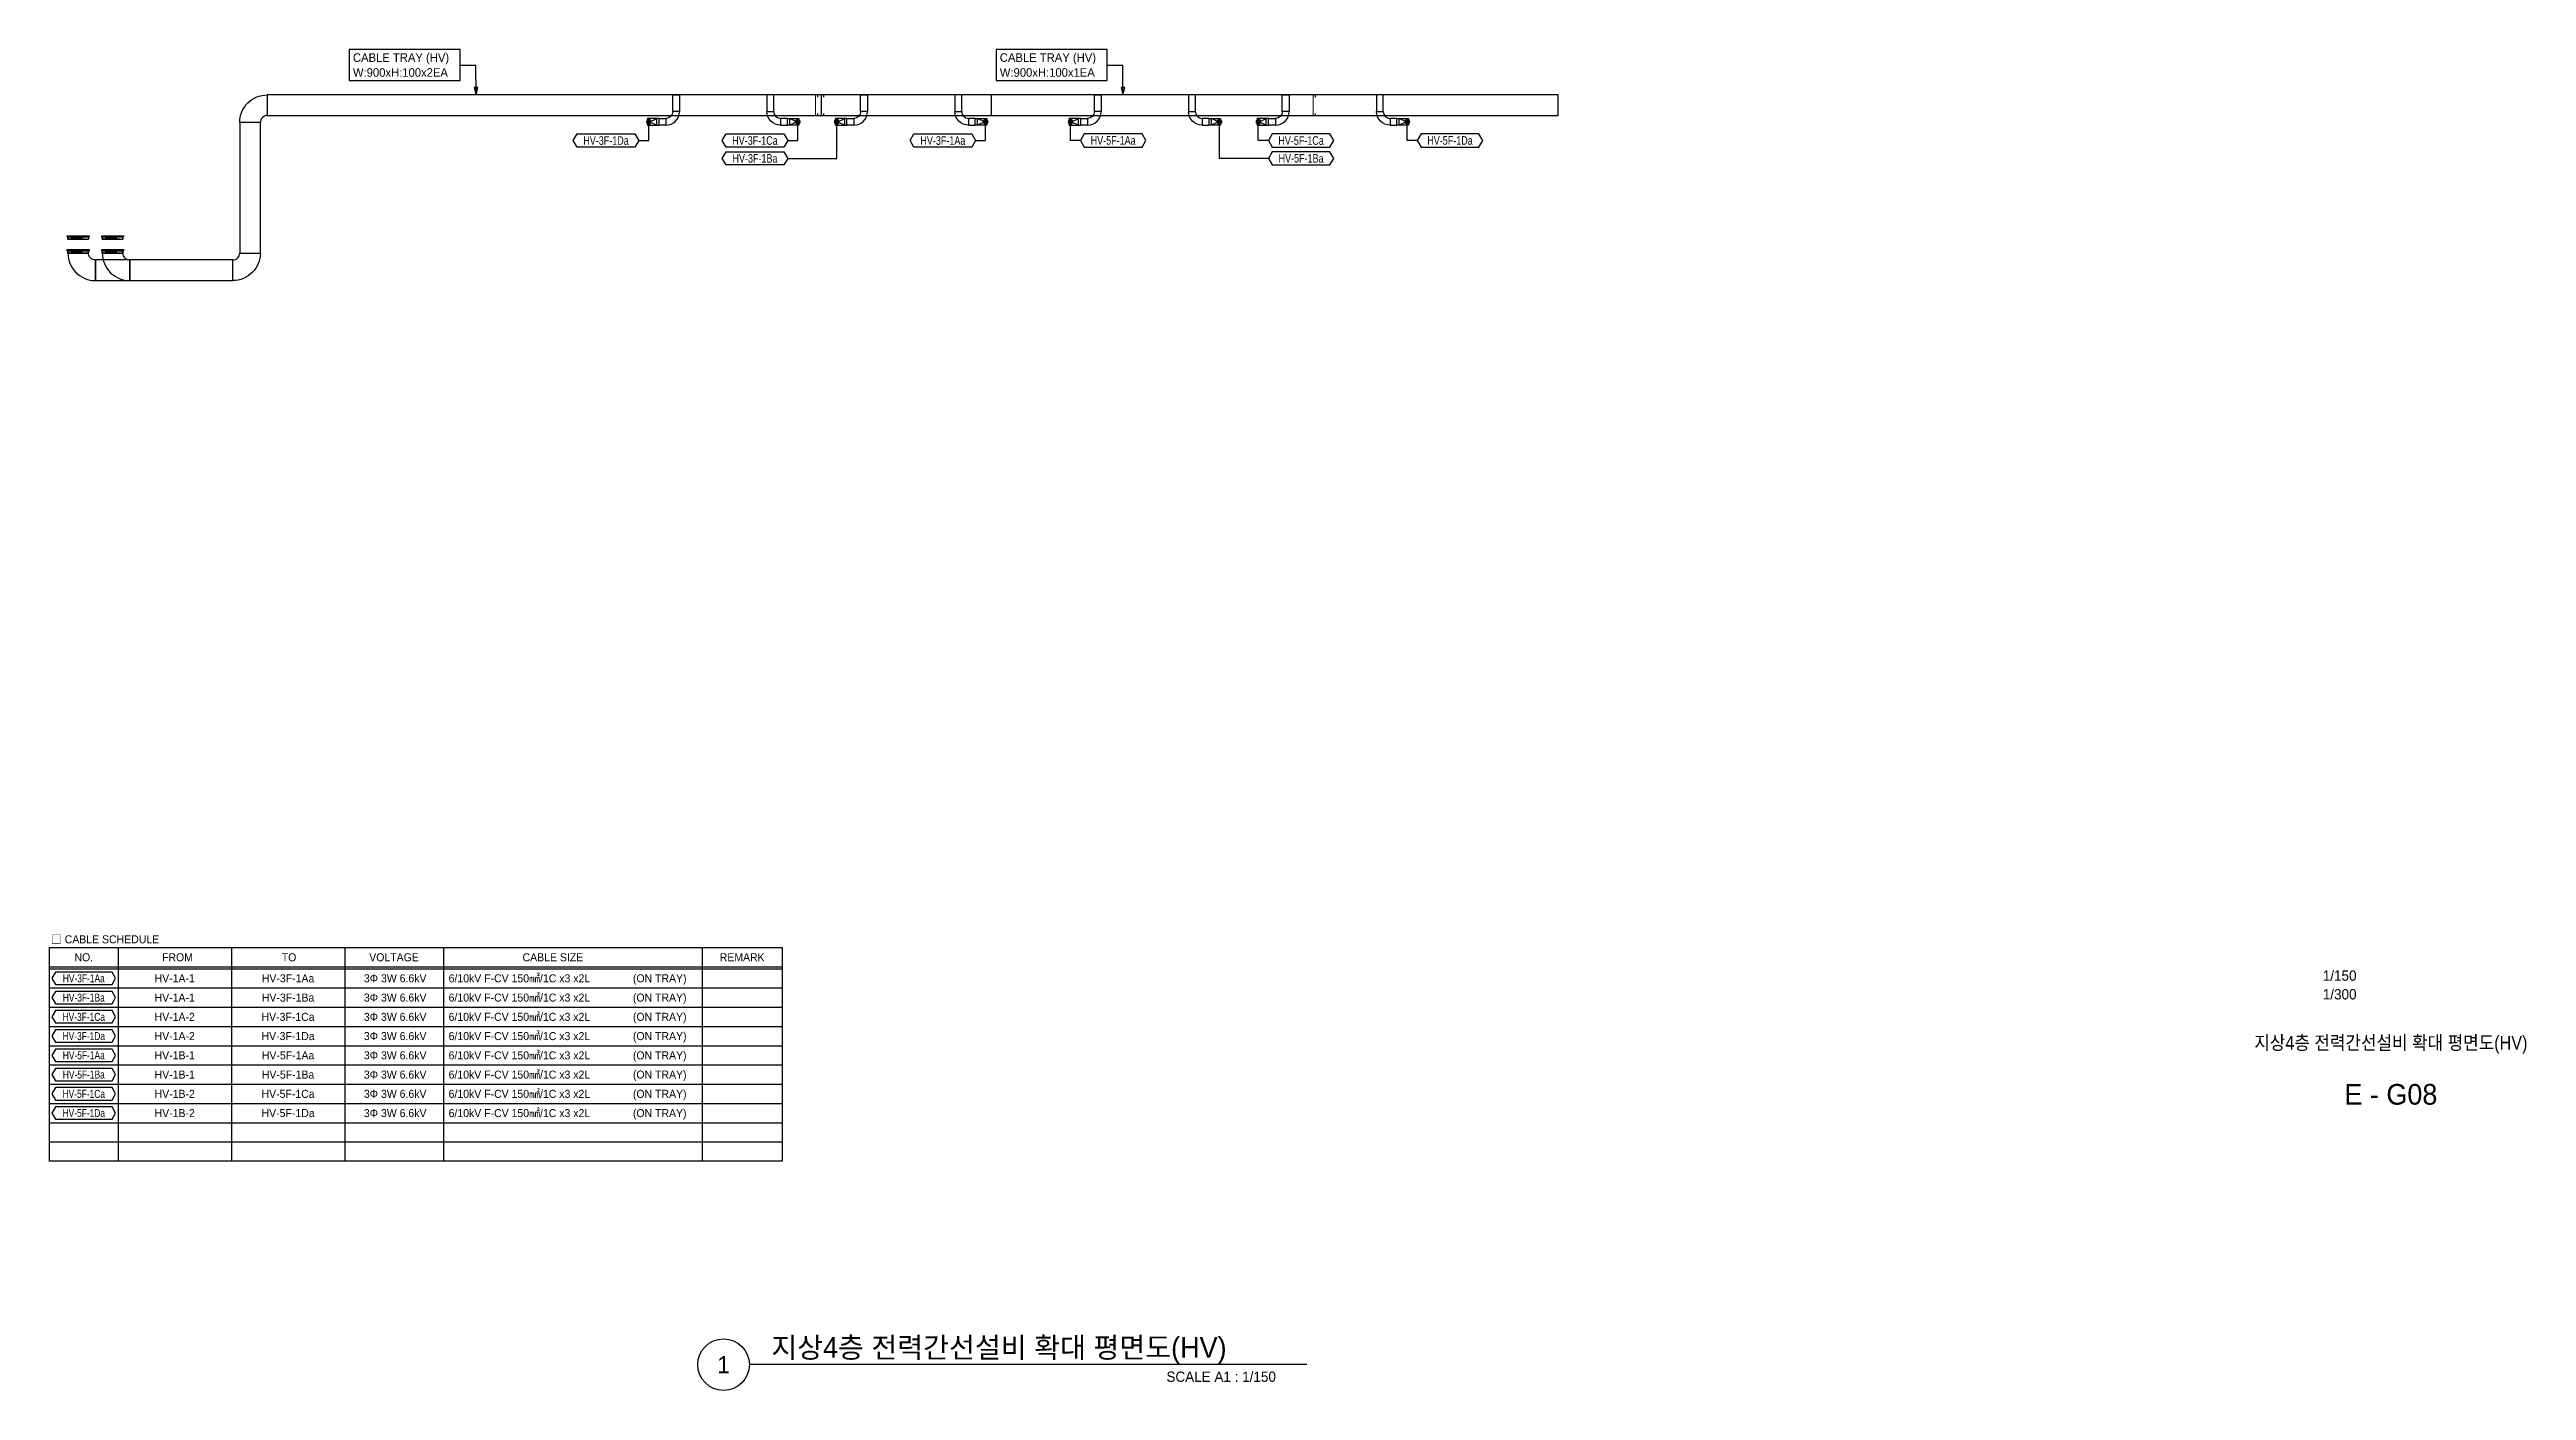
# Model space of a CAD drawing. Header units: millimetres. Extents: x 28900 to 374841, y -351975 to 849955.
# Drawn here: x 266750 to 374841, y 360825 to 419328 of the extents above; entities that cross this region are included whole.
import ezdxf
from ezdxf.enums import TextEntityAlignment as Align

# ---------------------------------------------------------------- set-up
doc = ezdxf.new("R2010")
doc.units = ezdxf.units.MM
doc.header["$LTSCALE"] = 150
for name, color, linetype in [('-----26 Electrical Cable Tray_HV_IT', 4, 'Continuous'), ('-----26 Electrical Cable Tray_HV_N', 30, 'Continuous'), ('-----26 Electrical Cable Tray_HV_UT A', 1, 'Continuous'), ('-----26 Electrical Cable Tray_HV_UT B', 71, 'Continuous'), ('-----26 Electrical Cable Tray_HV_발전기 B', 103, 'Continuous'), ('-----29 Cable Schedule', 1, 'Continuous'), ('-----29 Indicator', 1, 'Continuous'), ('-----29 주기', 1, 'Continuous'), ('-----30 Text', 2, 'Continuous'), ('-----41 Drawing Title', 2, 'Continuous'), ('-----42 Drawing Number', 2, 'Continuous'), ('-----43 Drawing Scale', 3, 'Continuous'), ('-----99 Cable Schedule', 2, 'Continuous')]:
    doc.layers.add(name, color=color, linetype=linetype)
doc.styles.add('ELEC', font='Dotum.ttf')

msp = doc.modelspace()

# ---------------------------------------------------------------- texts
at = {"layer": '-----26 Electrical Cable Tray_HV_IT', "style": 'ELEC'}
for s, p in [('W:900xH:100x2EA', (279990, 418328)), ('CABLE TRAY (HV)', (279990, 418978)), ('W:900xH:100x1EA', (308219, 418328)), ('CABLE TRAY (HV)', (308219, 418978))]:
    msp.add_text(s, height=375, dxfattribs=at).set_placement(p, align=Align.MIDDLE_LEFT)
at = {"layer": '-----41 Drawing Title', "style": 'ELEC', "width": 0.9}
msp.add_text('지상4층 전력간선설비 확대 평면도(HV)', height=600, dxfattribs=at).set_placement((368925, 375995), align=Align.MIDDLE_CENTER)
at = {"layer": '-----41 Drawing Title', "color": 2, "style": 'ELEC'}
msp.add_text('지상4층 전력간선설비 확대 평면도(HV)', height=900, dxfattribs=at).set_placement((298248, 362250))
at = {"layer": '-----41 Drawing Title', "color": 7, "style": 'ELEC'}
msp.add_text('1', height=750, dxfattribs=at).set_placement((296164, 361950), align=Align.MIDDLE)
at = {"layer": '-----41 Drawing Title', "style": 'ELEC'}
msp.add_text('SCALE A1 : 1/150', height=450, dxfattribs=at).set_placement((320269, 361200), align=Align.RIGHT)
at = {"layer": '-----42 Drawing Number', "style": 'ELEC'}
msp.add_text('E - G08', height=900, dxfattribs=at).set_placement((368925, 373745), align=Align.MIDDLE_CENTER)
at = {"layer": '-----43 Drawing Scale', "style": 'ELEC'}
for s, p in [('1/150', (366690, 378925)), ('1/300', (366690, 378110))]:
    msp.add_text(s, height=450, dxfattribs=at).set_placement(p, align=Align.MIDDLE_CENTER)
at = {"layer": '-----99 Cable Schedule', "style": 'ELEC', "width": 0.8}
for s, p in [('HV-3F-1Da', (291034, 415359)), ('HV-3F-1Ca', (297534, 415359, 0)), ('HV-3F-1Aa', (305734, 415359, 0)), ('HV-5F-1Aa', (313166, 415359, 0)), ('HV-5F-1Ca', (321366, 415359, 0)), ('HV-5F-1Da', (327866, 415359)), ('HV-3F-1Ba', (297534, 414581, 0)), ('HV-5F-1Ba', (321366, 414581, 0))]:
    msp.add_text(s, height=375, dxfattribs=at).set_placement(p, align=Align.MIDDLE)
at = {"color": 0, "style": 'ELEC', "width": 0.7}
for p in [(268024, 411096), (269524, 411096)]:
    msp.add_text('HV 트레이-UT', height=50, dxfattribs=at).set_placement(p, align=Align.MIDDLE_CENTER)

# ---------------------------------------------------------------- blocks, each defined once
blk = doc.blocks.new('A$550585017316')
at = {"color": 0}
for p, q in [((400, 300), (0, 300)), ((0, 300), (0, 0)), ((0, 0), (400, 0)), ((500, 300), (400, 300)), ((400, 0), (500, 0)), ((500, 0), (500, 300))]:
    blk.add_line(p, q, dxfattribs=at)
at = {"color": 8}
for p, q in [((100, 0), (0, 300)), ((0, 0), (100, 300)), ((100, 150), (400, 300)), ((100, 300), (100, 0)), ((100, 150), (400, 0)), ((400, 0), (400, 300))]:
    blk.add_line(p, q, dxfattribs=at)
blk = doc.blocks.new('A$C9a0ab699')
h = blk.add_hatch(color=0)
edge = h.paths.add_edge_path()
edge.add_arc((64, 64), 64, 720, 1080, ccw=False)
at = {"color": 0}
blk.add_circle((64, 64), 64, dxfattribs=at)

# ---------------------------------------------------------------- linework, layer by layer
at = {"layer": '-----26 Electrical Cable Tray_HV_IT', "elevation": 0}
for points in [[(276250, 416450), (276250, 416450, 0.4142136), (275950, 416150), (275950, 416150), (275050, 416150, -0.4142136), (276250, 417350)], [(293945, 416625), (293945, 416625, -0.4142136), (293645, 416325), (293645, 416325), (293645, 416025, 0.4142136), (294245, 416625)], [(298355, 416625), (298355, 416625, 0.4142136), (298655, 416325), (298655, 416325), (298655, 416025, -0.4142136), (298055, 416625)], [(302145, 416625), (302145, 416625, -0.4142136), (301845, 416325), (301845, 416325), (301845, 416025, 0.4142136), (302445, 416625)], [(306555, 416625), (306555, 416625, 0.4142136), (306855, 416325), (306855, 416325), (306855, 416025, -0.4142136), (306255, 416625)], [(312345, 416625), (312345, 416625, -0.4142136), (312045, 416325), (312045, 416325), (312045, 416025, 0.4142136), (312645, 416625)], [(316755, 416625), (316755, 416625, 0.4142136), (317055, 416325), (317055, 416325), (317055, 416025, -0.4142136), (316455, 416625)], [(320545, 416625), (320545, 416625, -0.4142136), (320245, 416325), (320245, 416325), (320245, 416025, 0.4142136), (320845, 416625)], [(324955, 416625), (324955, 416625, 0.4142136), (325255, 416325), (325255, 416325), (325255, 416025, -0.4142136), (324655, 416625)], [(268750, 410150), (268750, 410150, -0.4142136), (268450, 410450), (268450, 410450), (267550, 410450, 0.4142136), (268750, 409250)], [(270250, 410150), (270250, 410150, -0.4142136), (269950, 410450), (269950, 410450), (269050, 410450, 0.4142136), (270250, 409250)], [(274750, 410150), (274750, 410150, 0.4142136), (275050, 410450), (275050, 410450), (275950, 410450, -0.4142136), (274750, 409250)]]:
    msp.add_lwpolyline(points, format="xyb", close=True, dxfattribs=at)
for points in [[(307850, 417350), (276250, 417350), (276250, 416450), (307850, 416450)], [(332587, 417350), (276250, 417350), (276250, 416450), (332587, 416450)], [(294245, 417350), (294245, 416625), (293945, 416625), (293945, 417350)], [(298055, 417350), (298055, 416625), (298355, 416625), (298355, 417350)], [(302445, 417350), (302445, 416625), (302145, 416625), (302145, 417350)], [(306255, 417350), (306255, 416625), (306555, 416625), (306555, 417350)], [(312645, 417350), (312645, 416625), (312345, 416625), (312345, 417350)], [(316455, 417350), (316455, 416625), (316755, 416625), (316755, 417350)], [(320845, 417350), (320845, 416625), (320545, 416625), (320545, 417350)], [(324655, 417350), (324655, 416625), (324955, 416625), (324955, 417350)], [(293350, 416325), (293645, 416325), (293645, 416025), (293350, 416025)], [(298950, 416325), (298655, 416325), (298655, 416025), (298950, 416025)], [(301550, 416325), (301845, 416325), (301845, 416025), (301550, 416025)], [(307150, 416325), (306855, 416325), (306855, 416025), (307150, 416025)], [(311750, 416325), (312045, 416325), (312045, 416025), (311750, 416025)], [(317350, 416325), (317055, 416325), (317055, 416025), (317350, 416025)], [(319950, 416325), (320245, 416325), (320245, 416025), (319950, 416025)], [(325550, 416325), (325255, 416325), (325255, 416025), (325550, 416025)], [(275050, 416150), (275050, 410450), (275950, 410450), (275950, 416150)], [(267550, 410550), (267550, 410450), (268450, 410450), (268450, 410550)], [(274750, 410150), (268750, 410150), (268750, 409250), (274750, 409250)], [(269050, 410550), (269050, 410450), (269950, 410450), (269950, 410550)], [(274750, 410150), (270250, 410150), (270250, 409250), (274750, 409250)]]:
    msp.add_lwpolyline(points, close=True, dxfattribs=at)
at = {"layer": '-----26 Electrical Cable Tray_HV_IT', "ltscale": 7.5, "const_width": 50, "elevation": 0}
for points in [[(300273, 416550), (300273, 416450), (300173, 416450), (300173, 417350), (300273, 417350), (300273, 417250)], [(300533, 416550), (300533, 416450), (300433, 416450), (300433, 417350), (300533, 417350), (300533, 417250)], [(321990, 416550), (321990, 416450), (321890, 416450), (321890, 417350), (321990, 417350), (321990, 417250)]]:
    msp.add_lwpolyline(points, dxfattribs=at)
at = {"layer": '-----26 Electrical Cable Tray_HV_IT', "elevation": 0}
for points in [[(268450, 410550), (267550, 410450)], [(267550, 410550), (268450, 410450)], [(269950, 410550), (269050, 410450)], [(269050, 410550), (269950, 410450)]]:
    msp.add_lwpolyline(points, dxfattribs=at)
at = {"layer": '-----26 Electrical Cable Tray_HV_N', "color": 1}
for p, q in [((284676, 418653), (285353, 418653)), ((312905, 418653), (313582, 418653))]:
    msp.add_line(p, q, dxfattribs=at)
at = {"layer": '-----26 Electrical Cable Tray_HV_N', "color": 1, "elevation": 0}
for points in [[(279830, 419328), (279830, 417978), (284676, 417978), (284676, 419328)], [(308059, 419328), (308059, 417978), (312905, 417978), (312905, 419328)]]:
    msp.add_lwpolyline(points, close=True, dxfattribs=at)
for points in [[(285361, 417350), (285441, 417670), (285281, 417670), (285361, 417350), (285353, 418653)], [(313590, 417350), (313670, 417670), (313510, 417670), (313590, 417350), (313582, 418653)]]:
    msp.add_lwpolyline(points, dxfattribs=at)
at = {"layer": '-----26 Electrical Cable Tray_HV_UT A', "elevation": 0}
msp.add_lwpolyline([(267550, 411150), (267550, 411050), (268450, 411050), (268450, 411150)], close=True, dxfattribs=at)
for points in [[(268450, 411150), (267550, 411050)], [(267550, 411150), (268450, 411050)]]:
    msp.add_lwpolyline(points, dxfattribs=at)
at = {"layer": '-----26 Electrical Cable Tray_HV_UT B', "elevation": 0}
msp.add_lwpolyline([(269050, 411150), (269050, 411050), (269950, 411050), (269950, 411150)], close=True, dxfattribs=at)
for points in [[(269950, 411150), (269050, 411050)], [(269050, 411150), (269950, 411050)]]:
    msp.add_lwpolyline(points, dxfattribs=at)
at = {"layer": '-----41 Drawing Title', "color": 7}
msp.add_line((321611, 361950), (297289, 361950), dxfattribs=at)
msp.add_circle((296164, 361950), 1125, dxfattribs=at)
at = {"layer": '-----99 Cable Schedule', "color": 1, "elevation": 0}
for points in [[(292462, 415359), (292900, 415359), (292900, 416175)], [(298962, 414581), (301100, 414581), (301100, 416175)], [(298962, 415359), (299400, 415359), (299400, 416175)], [(307162, 415359), (307600, 415359), (307600, 416175)], [(311738, 415359), (311300, 415359), (311300, 416175)], [(319938, 414581), (317800, 414581), (317800, 416175)], [(319938, 415359), (319500, 415359), (319500, 416175)], [(326438, 415359), (326000, 415359), (326000, 416175)]]:
    msp.add_lwpolyline(points, dxfattribs=at)
for points in [[(292296, 415648), (292462, 415359), (292296, 415070), (289773, 415070), (289606, 415359), (289773, 415648)], [(298796, 415648), (298962, 415359), (298796, 415070), (296273, 415070), (296106, 415359), (296273, 415648)], [(306996, 415648), (307162, 415359), (306996, 415070), (304473, 415070), (304306, 415359), (304473, 415648)], [(311904, 415648), (311738, 415359), (311904, 415070), (314427, 415070), (314594, 415359), (314427, 415648)], [(320104, 415648), (319938, 415359), (320104, 415070), (322627, 415070), (322794, 415359), (322627, 415648)], [(326604, 415648), (326438, 415359), (326604, 415070), (329127, 415070), (329294, 415359), (329127, 415648)], [(298796, 414870), (298962, 414581), (298796, 414293), (296273, 414293), (296106, 414581), (296273, 414870)], [(320104, 414870), (319938, 414581), (320104, 414293), (322627, 414293), (322794, 414581), (322627, 414870)]]:
    msp.add_lwpolyline(points, close=True, dxfattribs=at)
at = {"color": 0, "elevation": 0}
for points in [[(267525, 411150), (267525, 411200), (268475, 411200), (268475, 411150), (267525, 411150)], [(267575, 411050), (267550, 411050), (267550, 411150), (268450, 411150), (268450, 411050), (268425, 411050)], [(269025, 411150), (269025, 411200), (269975, 411200), (269975, 411150), (269025, 411150)], [(269075, 411050), (269050, 411050), (269050, 411150), (269950, 411150), (269950, 411050), (269925, 411050)], [(267525, 410550), (267525, 410600), (268475, 410600), (268475, 410550), (267525, 410550)], [(267575, 410450), (267550, 410450), (267550, 410550), (268450, 410550), (268450, 410450), (268425, 410450)], [(269025, 410550), (269025, 410600), (269975, 410600), (269975, 410550), (269025, 410550)], [(269075, 410450), (269050, 410450), (269050, 410550), (269950, 410550), (269950, 410450), (269925, 410450)]]:
    msp.add_lwpolyline(points, dxfattribs=at)

# ---------------------------------------------------------------- block references
at = {"layer": '-----26 Electrical Cable Tray_HV_IT'}
for p in [(292850, 416025), (301050, 416025), (311250, 416025), (319450, 416025)]:
    msp.add_blockref('A$550585017316', p, dxfattribs=at)
at = {"layer": '-----26 Electrical Cable Tray_HV_IT', "xscale": -1}
for p in [(299450, 416025), (307650, 416025), (317850, 416025), (326050, 416025)]:
    msp.add_blockref('A$550585017316', p, dxfattribs=at)
at = {"layer": '-----99 Cable Schedule', "color": 1, "yscale": 1.5, "zscale": 1.5}
for p, xscale, rotation in [((292804, 416079), -1.5, 270), ((299496, 416079), 1.5, 90.00000000000001), ((301004, 416079), -1.5, 270), ((307696, 416079), 1.5, 90.00000000000001), ((311204, 416079), -1.5, 270), ((317896, 416079), 1.5, 90.00000000000001), ((319404, 416079), -1.5, 270), ((326096, 416079), 1.5, 90.00000000000001)]:
    msp.add_blockref('A$C9a0ab699', p, dxfattribs=dict(at, xscale=xscale, rotation=rotation))

msp.set_redraw_order([(e.dxf.handle, doc.entitydb.next_handle()) for e in msp.query("TEXT MTEXT ATTDEF DIMENSION ARC_DIMENSION")])  # texts and dimensions are drawn at this point

# ---------------------------------------------------------------- wipeouts: each hides what was drawn before it
at = {"color": 3}
msp.add_wipeout([(266750, 380144), (298727, 380144), (298727, 370826), (266750, 370826)], dxfattribs=at).dxf.layer = '-----26 Electrical Cable Tray_HV_발전기 B'

# ---------------------------------------------------------------- next in the draw order: linework, layer by layer
at = {"layer": '-----29 Cable Schedule'}
for p, q in [((269740, 380144), (269740, 379226)), ((274686, 380144), (274686, 379226)), ((279631, 380144), (279631, 379226)), ((283937, 380144), (283937, 379226)), ((295227, 380144), (295227, 379226))]:
    msp.add_line(p, q, dxfattribs=at)
at = {"layer": '-----29 Cable Schedule', "color": 3}
for p, q in [((266750, 379304), (298727, 379304)), ((266750, 379226), (298727, 379226))]:
    msp.add_line(p, q, dxfattribs=at)
at = {"layer": '-----29 Cable Schedule', "color": 1}
for p, q in [((266750, 378386), (298727, 378386)), ((269740, 379226), (269740, 370826)), ((274686, 379226), (274686, 370826)), ((279631, 379226), (279631, 370826)), ((283937, 379226), (283937, 370826)), ((295227, 379226), (295227, 370826)), ((266750, 377546), (298727, 377546)), ((266750, 376706), (298727, 376706)), ((266750, 375866), (298727, 375866)), ((266750, 375026), (298727, 375026)), ((266750, 374186), (298727, 374186)), ((266750, 373346), (298727, 373346)), ((266750, 372506), (298727, 372506)), ((266750, 371666), (298727, 371666))]:
    msp.add_line(p, q, dxfattribs=at)
at = {"layer": '-----29 Cable Schedule', "color": 3}
msp.add_lwpolyline([(266750, 380144), (298727, 380144), (298727, 370826), (266750, 370826)], close=True, dxfattribs=at)
at = {"layer": '-----29 주기'}
for points in [[(267010, 379076), (266855, 378806), (267010, 378537), (269480, 378537), (269635, 378806), (269480, 379076)], [(267010, 378236), (266855, 377966), (267010, 377697), (269480, 377697), (269635, 377966), (269480, 378236)], [(267010, 377396), (266855, 377126), (267010, 376857), (269480, 376857), (269635, 377126), (269480, 377396)], [(267010, 376556), (266855, 376286), (267010, 376017), (269480, 376017), (269635, 376286), (269480, 376556)], [(267010, 375716), (266855, 375446), (267010, 375177), (269480, 375177), (269635, 375446), (269480, 375716)], [(267010, 374876), (266855, 374606), (267010, 374337), (269480, 374337), (269635, 374606), (269480, 374876)], [(267010, 374036), (266855, 373766), (267010, 373497), (269480, 373497), (269635, 373766), (269480, 374036)], [(267010, 373196), (266855, 372926), (267010, 372657), (269480, 372657), (269635, 372926), (269480, 373196)]]:
    msp.add_lwpolyline(points, close=True, dxfattribs=at)

# ---------------------------------------------------------------- next in the draw order: texts
at = {"layer": '-----29 Indicator', "color": 2, "linetype": 'Continuous', "style": 'ELEC'}
msp.add_text('□ CABLE SCHEDULE', height=350, dxfattribs=at).set_placement((266808, 380508), align=Align.MIDDLE_LEFT)
at = {"layer": '-----30 Text', "style": 'ELEC'}
msp.add_text('NO.', height=350, dxfattribs=at).set_placement((268245, 379724), align=Align.MIDDLE)
for s, p in [('FROM', (272333, 379724)), ('TO', (277203, 379724)), ('VOLTAGE', (281783, 379724)), ('CABLE SIZE', (288716, 379724)), ('REMARK', (296977, 379724))]:
    msp.add_text(s, height=350, dxfattribs=at).set_placement(p, align=Align.MIDDLE_CENTER)
at = {"layer": '-----30 Text', "linetype": 'Continuous', "style": 'ELEC', "width": 0.8}
for s, p in [('HV-3F-1Aa', (268245, 378806)), ('HV-3F-1Ca', (268245, 377126)), ('HV-3F-1Ba', (268245, 377966)), ('HV-3F-1Da', (268245, 376286)), ('HV-5F-1Aa', (268245, 375446)), ('HV-5F-1Ba', (268245, 374606)), ('HV-5F-1Ca', (268245, 373766)), ('HV-5F-1Da', (268245, 372926))]:
    msp.add_text(s, height=350, dxfattribs=at).set_placement(p, align=Align.MIDDLE)
at = {"layer": '-----30 Text', "color": 3, "style": 'ELEC'}
for s, p in [('HV-1A-1', (272213, 378806)), ('HV-3F-1Aa', (277159, 378806)), ('3Φ 3W 6.6kV', (281834, 378806)), ('HV-1A-1', (272213, 377966)), ('HV-1A-2', (272213, 377126)), ('HV-3F-1Ca', (277159, 377126)), ('HV-3F-1Ba', (277159, 377966)), ('3Φ 3W 6.6kV', (281834, 377966)), ('3Φ 3W 6.6kV', (281834, 377126)), ('HV-1A-2', (272213, 376286)), ('HV-3F-1Da', (277159, 376286)), ('3Φ 3W 6.6kV', (281834, 376286)), ('HV-1B-1', (272213, 375446)), ('HV-5F-1Aa', (277159, 375446)), ('3Φ 3W 6.6kV', (281834, 375446)), ('HV-1B-1', (272213, 374606)), ('HV-5F-1Ba', (277159, 374606)), ('3Φ 3W 6.6kV', (281834, 374606)), ('HV-1B-2', (272213, 373766)), ('HV-1B-2', (272213, 372926)), ('HV-5F-1Ca', (277159, 373766)), ('HV-5F-1Da', (277159, 372926)), ('3Φ 3W 6.6kV', (281834, 373766)), ('3Φ 3W 6.6kV', (281834, 372926))]:
    msp.add_text(s, height=350, dxfattribs=at).set_placement(p, align=Align.MIDDLE_CENTER)
for p in [(284165, 378806), (284165, 377966), (284165, 377126), (284165, 376286), (284165, 375446), (284165, 374606), (284165, 373766), (284165, 372926)]:
    msp.add_text('6/10kV F-CV 150㎟/1C x3 x2L', height=350, dxfattribs=at).set_placement(p, align=Align.MIDDLE_LEFT)
for p in [(294548, 378806), (294548, 377966), (294548, 377126), (294548, 376286), (294548, 375446), (294548, 374606), (294548, 373766), (294548, 372926)]:
    msp.add_text('(ON TRAY)', height=350, dxfattribs=at).set_placement(p, align=Align.MIDDLE_RIGHT)

doc.saveas('drawing.dxf')
